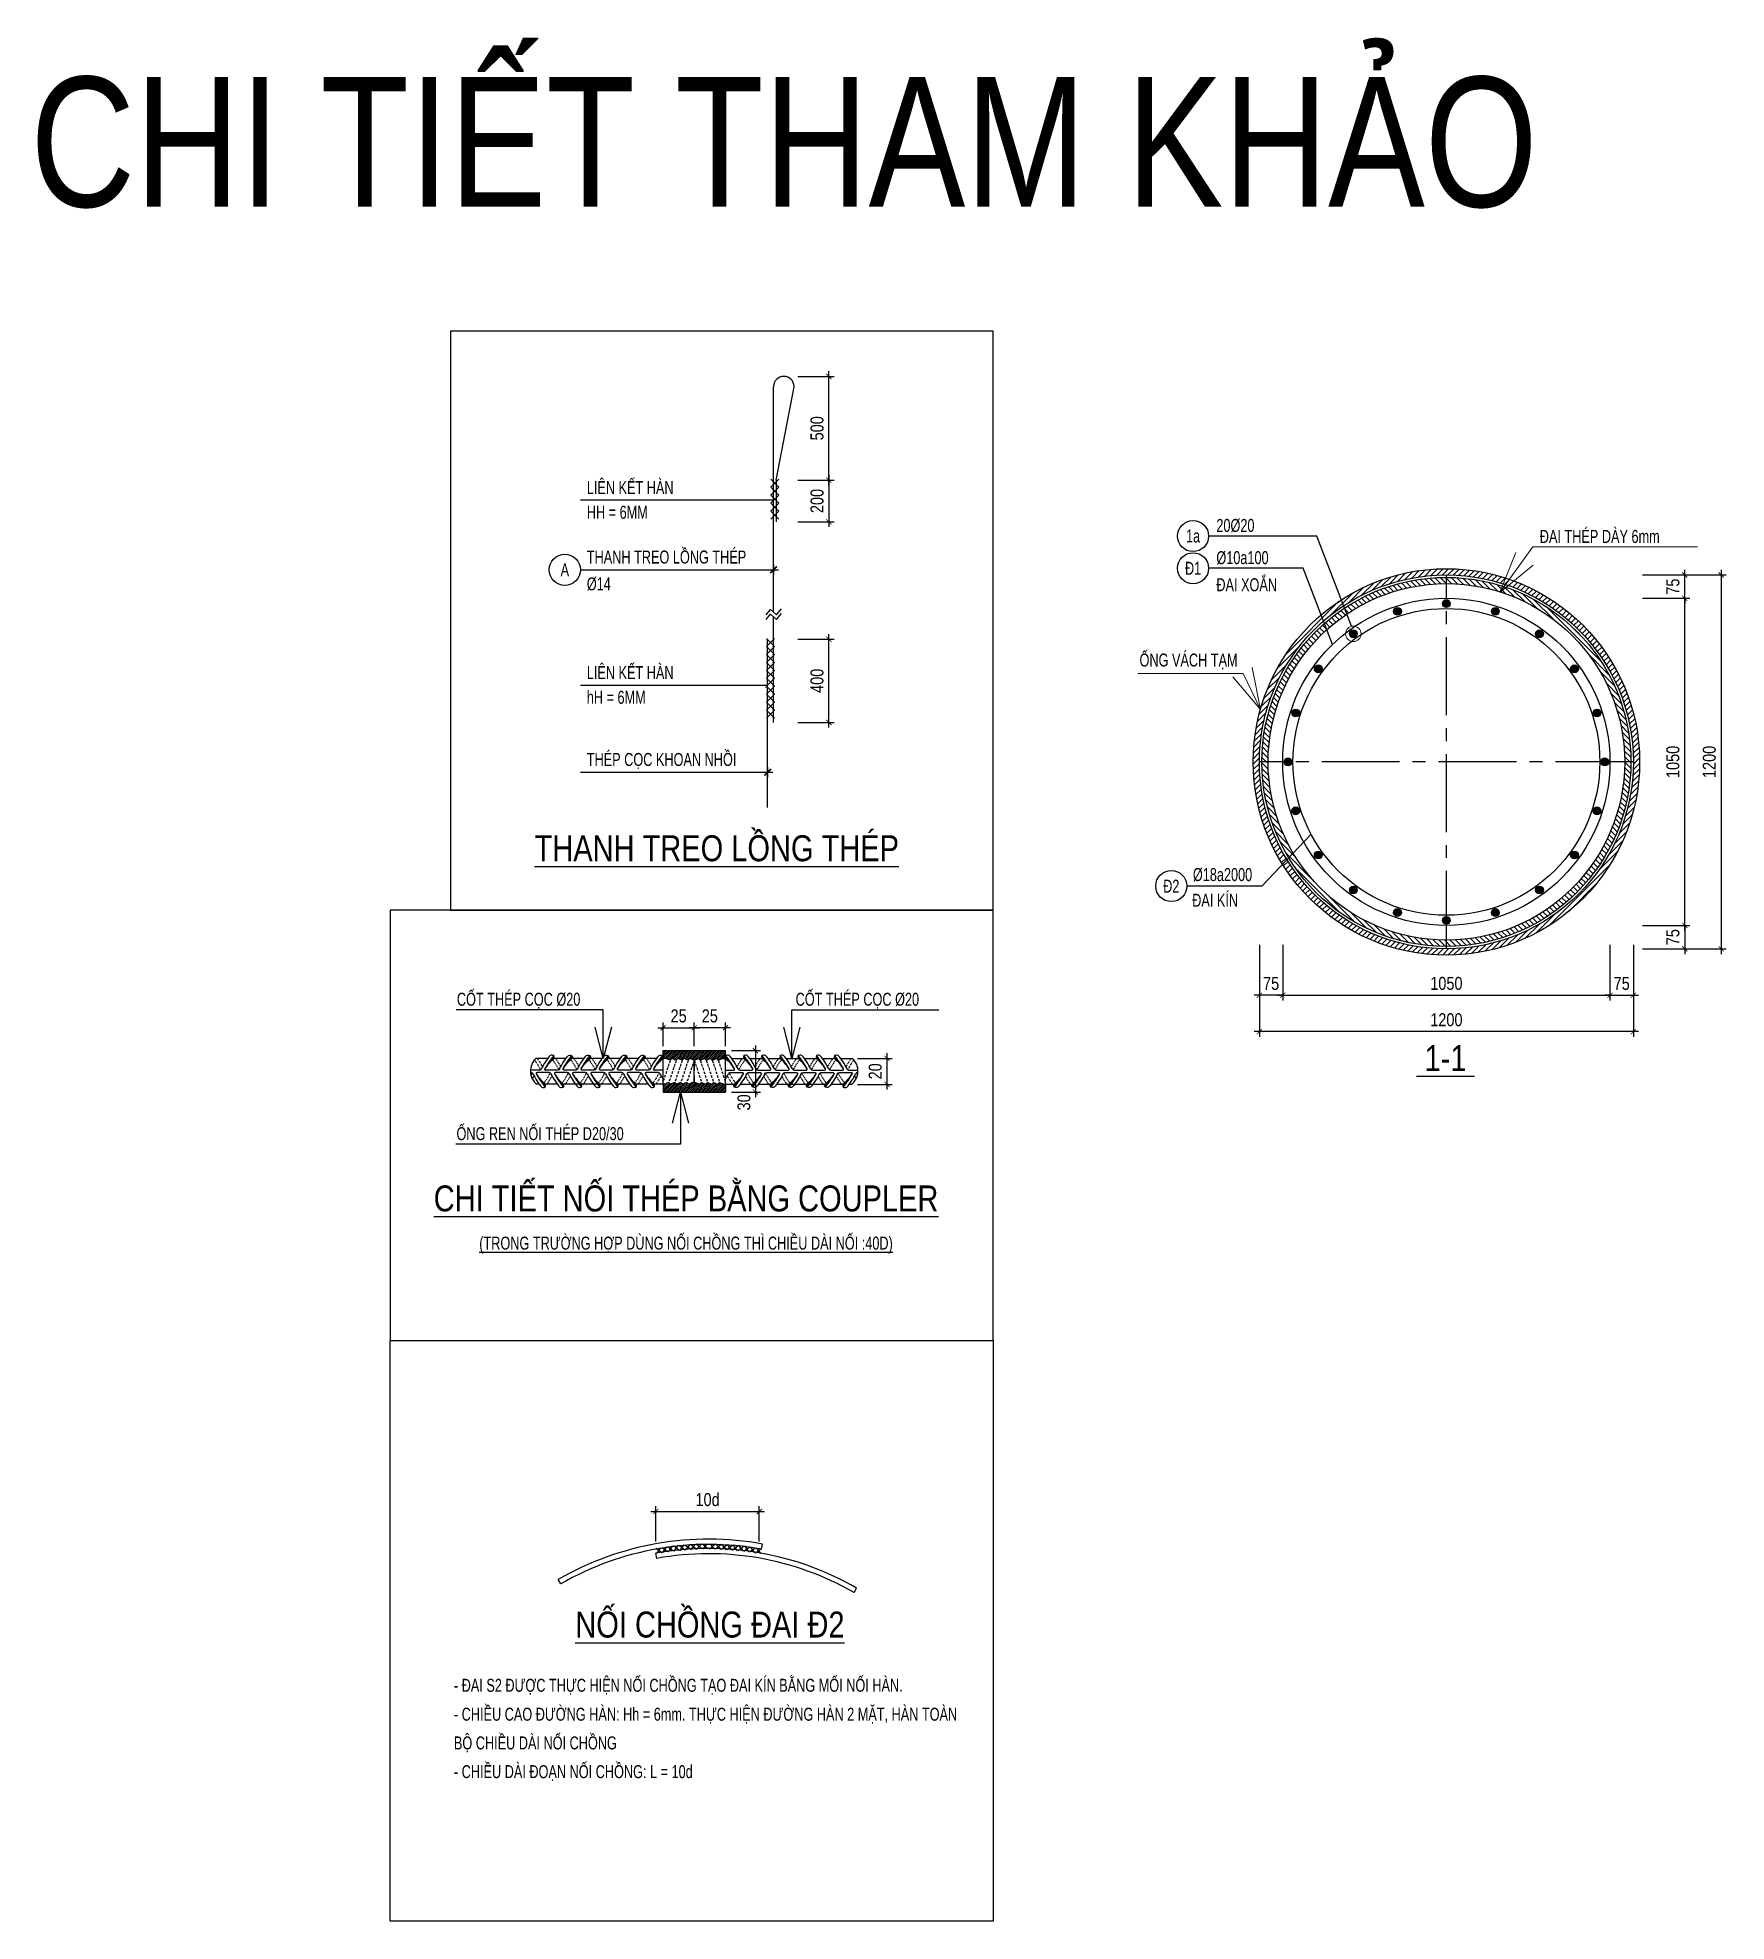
# Model space of a CAD drawing. Extents: x 171424 to 249266, y 74893 to 149166.
# Drawn here: x 241138 to 249266, y 139025 to 148093 of the extents above; entities that cross this region are included whole.
import ezdxf
from ezdxf.enums import TextEntityAlignment as Align

# ---------------------------------------------------------------- set-up
doc = ezdxf.new("R2010")
doc.units = 0
doc.header["$LTSCALE"] = 500
doc.header["$MEASUREMENT"] = 0
doc.header["$PDMODE"] = 3
doc.linetypes.add('CENTER2', pattern=[1.125, 0.75, -0.125, 0.125, -0.125])
doc.linetypes.add('HIDDEN', pattern=[0.375, 0.25, -0.125])
doc.layers.get('0').update_dxf_attribs({"linetype": 'CONTINUOUS'})
doc.layers.get('DEFPOINTS').update_dxf_attribs({"linetype": 'CONTINUOUS'})
doc.layers.add('01-DIM(0.18)', color=1, linetype='CONTINUOUS', lineweight=20)
doc.layers.add('08-HIDDEN(0.18)', color=8, linetype='CONTINUOUS', lineweight=15)
for name, color, linetype in [('01.CDC.AXIS', 160, 'CENTER2'), ('02.CDC.DIM', 1, 'CONTINUOUS'), ('03.CDC.BORDER', 3, 'CONTINUOUS'), ('04.CDC.HIDDEN', 8, 'HIDDEN'), ('05.CDC.STEEL', 4, 'CONTINUOUS'), ('06.CDC.TEXT', 2, 'CONTINUOUS'), ('10.CDC.HATCH', 9, 'CONTINUOUS'), ('11.CDC.NOTE', 8, 'CONTINUOUS')]:
    doc.layers.add(name, color=color, linetype=linetype)
doc.styles.add('ARIAL', font='arial.ttf', dxfattribs={"width": 0.8})
doc.dimstyles.new('DIM 1-100', dxfattribs={"dimscale": 100, "dimtxt": 4, "dimasz": 1.5, "dimexe": 1, "dimexo": 0, "dimgap": 1, "dimtad": 1, "dimdec": 0, "dimdsep": 46, "dimtxsty": 'Standard', "dimblk": 'ARCHTICK', "dimcen": 0, "dimdle": 1, "dimclrd": 256, "dimclre": 256, "dimclrt": 7, "dimazin": 2, "dimtp": 0.1, "dimtm": 0.1, "dimtfac": 0.71, "dimtdec": 0, "dimtofl": 0, "dimtmove": 2, "dimatfit": 3, "dimfxl": 1, "dimtolj": 1, "dimlwd": -1, "dimlwe": -1, "dimarcsym": 0})
doc.dimstyles.new('DIM25', dxfattribs={"dimscale": 25, "dimtxt": 2.5, "dimasz": 1, "dimexe": 1, "dimexo": 0, "dimgap": 1, "dimtad": 1, "dimdec": 0, "dimdsep": 46, "dimtxsty": 'ARIAL', "dimblk": 'ARCHTICK', "dimcen": 1, "dimdle": 1, "dimclrd": 1, "dimclre": 1, "dimclrt": 2, "dimadec": 0, "dimazin": 0, "dimtfac": 1, "dimtdec": 0, "dimtix": 1, "dimtmove": 2, "dimatfit": 3, "dimldrblk": 'ARCHTICK', "dimfxl": 1, "dimtolj": 1, "dimtzin": 0, "dimarcsym": 0})

msp = doc.modelspace()

# ---------------------------------------------------------------- texts
at = {"layer": '06.CDC.TEXT', "style": 'ARIAL', "width": 0.8}
msp.add_text('CHI TIẾT THAM KHẢO', height=625, dxfattribs=at).set_placement((244730, 147278.84), align=Align.CENTER)
at = {"layer": '06.CDC.TEXT', "style": 'ARIAL', "width": 0.7}
for s, p in [('LIÊN KẾT HÀN', (243780.72, 145895.74)), ('HH = 6MM', (243780.72, 145777.08)), ('20%%C20', (246811.03, 145713.53)), ('ĐAI THÉP DÀY 6mm', (248367.83, 145660.56)), ('THANH TREO LỒNG THÉP', (243780.72, 145561.42)), ('%%C10a100', (246811.03, 145558.44)), ('%%C14', (243780.72, 145432.39)), ('ĐAI XOẮN', (246811.03, 145428.09)), ('LIÊN KẾT HÀN', (243780.72, 145004.83)), ('ỐNG VÁCH TẠM', (246441.24, 145065.63)), ('hH = 6MM', (243780.72, 144886.16)), ('THÉP CỌC KHOAN NHỒI', (243780.72, 144586.9)), ('CỐT THÉP CỌC %%C20', (243155.48, 143432.73, 89739.97)), ('CỐT THÉP CỌC %%C20', (244785.87, 143432.73, 89739.97)), ('ỐNG REN NỐI THÉP D20/30', (243153.49, 142785.64, 89739.97)), ('- ĐAI S2 ĐƯỢC THỰC HIỆN NỐI CHỒNG TẠO ĐAI KÍN BẰNG MỐI NỐI HÀN.', (243141.05, 140130.16)), ('- CHIỀU CAO ĐƯỜNG HÀN: Hh = 6mm. THỰC HIỆN ĐƯỜNG HÀN 2 MẶT, HÀN TOÀN ', (243141.05, 139990.94)), ('BỘ CHIỀU DÀI NỐI CHỒNG', (243141.05, 139852.68)), ('- CHIỀU DÀI ĐOẠN NỐI CHỒNG: L = 10d', (243141.05, 139714.41))]:
    msp.add_text(s, height=62.5, dxfattribs=at).set_placement(p)
for s, p in [('1a', (246698.89, 145693.67)), ('A', (243674.95, 145531.37)), ('Đ1', (246698.89, 145538.58)), ('%%C18a2000', (246840.8, 144064.17)), ('Đ2', (246594.12, 144008.9)), ('ĐAI KÍN', (246805.03, 143948.49))]:
    msp.add_text(s, height=62.5, dxfattribs=at).set_placement(p, align=Align.MIDDLE)
at = {"layer": '06.CDC.TEXT', "style": 'ARIAL'}
for s, height, width, p in [('%%UTHANH TREO LỒNG THÉP', 125, 0.8, (244406.36, 144190.73)), ('%%U 1-1 ', 125, 0.8, (247914.41, 143180.56)), ('%%UCHI TIẾT NỐI THÉP BẰNG COUPLER', 125, 0.8, (244258.34, 142504.98)), ('%%U(TRONG TRƯỜNG HỢP DÙNG NỐI CHỒNG THÌ CHIỀU DÀI NỐI :40D)', 62.5, 0.7, (244258.34, 142289.94)), ('%%UNỐI CHỒNG ĐAI Đ2', 125, 0.8, (244373.39, 140453.8))]:
    msp.add_text(s, height=height, dxfattribs=dict(at, width=width)).set_placement(p, align=Align.MIDDLE_CENTER)

# ---------------------------------------------------------------- blocks, each defined once
blk = doc.blocks.new('Gan thep')
at = {"layer": '10.CDC.HATCH', "ltscale": 0.4}
blk.add_hatch(color=256, dxfattribs=at).paths.add_polyline_path([(102, 88, 0.054226), (-27, 2, 0.183671), (0, 0, -0.073609)])
at = {"layer": '03.CDC.BORDER', "ltscale": 0.4}
blk.add_line((113, 140), (113, 256), dxfattribs=at)
blk.add_lwpolyline([(0, 59), (0, 175)], dxfattribs=at)
for centre, radius, start, end in [((105, 256), 8, 0, 117.6763), ((25, 22), 55, 164.9118, 201.1719), ((395, -467), 658, 116.4503, 130.1021), ((433, -543), 713, 117.6763, 130.0918), ((-10, 36), 37.5, 244.1501, 285.7804), ((349, -299), 460, 122.6163, 139.4559), ((93, 140), 20, 296.4503, 0), ((105, 81), 8, 0, 117.6763)]:
    blk.add_arc(centre, radius, start, end, dxfattribs=at)
at = {"layer": '10.CDC.HATCH', "linetype": 'HIDDEN', "ltscale": 0.1}
for centre, radius, start, end in [((433, 765), 713, 233.8657, 243.0652), ((395, 688), 658, 233.0772, 241.3856)]:
    blk.add_arc(centre, radius, start, end, dxfattribs=at)
blk = doc.blocks.new('_ArchTick')
at = {"color": 0, "linetype": 'ByBlock', "const_width": 0.15}
blk.add_lwpolyline([(-0.5, -0.5), (0.5, 0.5)], dxfattribs=at)
blk = doc.blocks.new('*D947')
at = {"layer": '02.CDC.DIM', "color": 1, "lineweight": -2, "transparency": 16777216}
for p, q in [((244122.7, 143326.5), (244322.7, 143326.5)), ((244147.7, 143238.4), (244147.7, 143351.5)), ((244297.7, 143238.4), (244297.7, 143351.5))]:
    blk.add_line(p, q, dxfattribs=at)
at = {"layer": 'DEFPOINTS', "color": 0, "transparency": 16777216}
for p in [(244297.7, 143326.5), (244147.7, 143238.4), (244297.7, 143238.4)]:
    blk.add_point(p, dxfattribs=at)
at = {"layer": '02.CDC.DIM', "color": 1, "lineweight": -2, "transparency": 16777216, "xscale": 25, "yscale": 25, "zscale": 25, "rotation": 180}
blk.add_blockref('_ArchTick', (244147.7, 143326.5), dxfattribs=at)
at = {"layer": '02.CDC.DIM', "color": 1, "lineweight": -2, "transparency": 16777216, "xscale": 25, "yscale": 25, "zscale": 25}
blk.add_blockref('_ArchTick', (244297.7, 143326.5), dxfattribs=at)
at = {"layer": '02.CDC.DIM', "color": 2, "transparency": 16777216, "insert": (244222.7, 143383.4), "char_height": 62.5, "attachment_point": 5, "style": 'ARIAL'}
blk.add_mtext('\\A1;25', dxfattribs=at)
blk = doc.blocks.new('*D948')
at = {"layer": '02.CDC.DIM', "color": 1, "lineweight": -2, "transparency": 16777216}
for p, q in [((244472.7, 143326.5), (244272.7, 143326.5)), ((244297.7, 143238.4), (244297.7, 143351.5)), ((244447.7, 143238.4), (244447.7, 143351.5))]:
    blk.add_line(p, q, dxfattribs=at)
at = {"layer": 'DEFPOINTS', "color": 0, "transparency": 16777216}
for p in [(244297.7, 143326.5), (244297.7, 143238.4), (244447.7, 143238.4)]:
    blk.add_point(p, dxfattribs=at)
at = {"layer": '02.CDC.DIM', "color": 1, "lineweight": -2, "transparency": 16777216, "xscale": 25, "yscale": 25, "zscale": 25, "rotation": 180}
blk.add_blockref('_ArchTick', (244297.7, 143326.5), dxfattribs=at)
at = {"layer": '02.CDC.DIM', "color": 1, "lineweight": -2, "transparency": 16777216, "xscale": 25, "yscale": 25, "zscale": 25}
blk.add_blockref('_ArchTick', (244447.7, 143326.5), dxfattribs=at)
at = {"layer": '02.CDC.DIM', "color": 2, "transparency": 16777216, "insert": (244372.7, 143383.4), "char_height": 62.5, "attachment_point": 5, "style": 'ARIAL'}
blk.add_mtext('\\A1;25', dxfattribs=at)
blk = doc.blocks.new('*D949')
at = {"layer": '02.CDC.DIM', "color": 1, "lineweight": -2, "transparency": 16777216}
for p, q in [((244476.6, 143216.8), (244617.1, 143216.8)), ((244592.1, 143241.8), (244592.1, 142991.8)), ((244476.6, 143016.8), (244617.1, 143016.8))]:
    blk.add_line(p, q, dxfattribs=at)
at = {"layer": 'DEFPOINTS', "color": 0, "transparency": 16777216}
for p in [(244476.6, 143216.8), (244476.6, 143016.8), (244592.1, 143016.8)]:
    blk.add_point(p, dxfattribs=at)
at = {"layer": '02.CDC.DIM', "color": 1, "lineweight": -2, "transparency": 16777216, "xscale": 25, "yscale": 25, "zscale": 25}
for p, rotation in [((244592.1, 143216.8), 90), ((244592.1, 143016.8), 270)]:
    blk.add_blockref('_ArchTick', p, dxfattribs=dict(at, rotation=rotation))
at = {"layer": '02.CDC.DIM', "color": 2, "transparency": 16777216, "insert": (244537.1, 142967.5), "char_height": 62.5, "attachment_point": 5, "rotation": 90, "style": 'ARIAL'}
blk.add_mtext('\\A1;30', dxfattribs=at)
blk = doc.blocks.new('*D950')
at = {"layer": '02.CDC.DIM', "color": 1, "lineweight": -2, "transparency": 16777216}
for p, q in [((245084.4, 143179.3), (245251.1, 143179.3)), ((245226.1, 143029.3), (245226.1, 143204.3)), ((245084.4, 143054.3), (245251.1, 143054.3))]:
    blk.add_line(p, q, dxfattribs=at)
at = {"layer": 'DEFPOINTS', "color": 0, "transparency": 16777216}
for p in [(245084.4, 143179.3), (245226.1, 143179.3), (245084.4, 143054.3)]:
    blk.add_point(p, dxfattribs=at)
at = {"layer": '02.CDC.DIM', "color": 1, "lineweight": -2, "transparency": 16777216, "xscale": 25, "yscale": 25, "zscale": 25}
for p, rotation in [((245226.1, 143179.3), 90), ((245226.1, 143054.3), 270)]:
    blk.add_blockref('_ArchTick', p, dxfattribs=dict(at, rotation=rotation))
at = {"layer": '02.CDC.DIM', "color": 2, "transparency": 16777216, "insert": (245169.2, 143116.8), "char_height": 62.5, "attachment_point": 5, "rotation": 90, "style": 'ARIAL'}
blk.add_mtext('\\A1;20', dxfattribs=at)
blk = doc.blocks.new('*D951')
at = {"layer": '02.CDC.DIM', "color": 1, "lineweight": -2, "transparency": 16777216}
for p, q in [((244796.8, 145196.8), (244970.9, 145196.8)), ((244945.9, 144771.8), (244945.9, 145221.8)), ((244796.8, 144796.8), (244970.9, 144796.8))]:
    blk.add_line(p, q, dxfattribs=at)
at = {"layer": 'DEFPOINTS', "color": 0, "transparency": 16777216}
for p in [(244796.8, 145196.8), (244945.9, 145196.8), (244796.8, 144796.8)]:
    blk.add_point(p, dxfattribs=at)
at = {"layer": '02.CDC.DIM', "color": 1, "lineweight": -2, "transparency": 16777216, "xscale": 25, "yscale": 25, "zscale": 25}
for p, rotation in [((244945.9, 145196.8), 90), ((244945.9, 144796.8), 270)]:
    blk.add_blockref('_ArchTick', p, dxfattribs=dict(at, rotation=rotation))
at = {"layer": '02.CDC.DIM', "color": 2, "transparency": 16777216, "insert": (244889, 144996.8), "char_height": 62.5, "attachment_point": 5, "rotation": 90, "style": 'ARIAL'}
blk.add_mtext('\\A1;400', dxfattribs=at)
blk = doc.blocks.new('*D952')
at = {"layer": '02.CDC.DIM', "color": 1, "lineweight": -2, "transparency": 16777216}
for p, q in [((244796.8, 146462.3), (244970.9, 146462.3)), ((244945.9, 145937.3), (244945.9, 146487.3)), ((244796.8, 145962.3), (244970.9, 145962.3))]:
    blk.add_line(p, q, dxfattribs=at)
at = {"layer": 'DEFPOINTS', "color": 0, "transparency": 16777216}
for p in [(244796.8, 146462.3), (244945.9, 146462.3), (244796.8, 145962.3)]:
    blk.add_point(p, dxfattribs=at)
at = {"layer": '02.CDC.DIM', "color": 1, "lineweight": -2, "transparency": 16777216, "xscale": 25, "yscale": 25, "zscale": 25}
for p, rotation in [((244945.9, 146462.3), 90), ((244945.9, 145962.3), 270)]:
    blk.add_blockref('_ArchTick', p, dxfattribs=dict(at, rotation=rotation))
at = {"layer": '02.CDC.DIM', "color": 2, "transparency": 16777216, "insert": (244889, 146212.3), "char_height": 62.5, "attachment_point": 5, "rotation": 90, "style": 'ARIAL'}
blk.add_mtext('\\A1;500', dxfattribs=at)
blk = doc.blocks.new('*D953')
at = {"layer": '02.CDC.DIM', "color": 1, "lineweight": -2, "transparency": 16777216}
for p, q in [((244796.8, 145962.3), (244970.9, 145962.3)), ((244945.9, 145987.3), (244945.9, 145737.3)), ((244796.8, 145762.3), (244970.9, 145762.3))]:
    blk.add_line(p, q, dxfattribs=at)
at = {"layer": 'DEFPOINTS', "color": 0, "transparency": 16777216}
for p in [(244796.8, 145962.3), (244796.8, 145762.3), (244945.9, 145762.3)]:
    blk.add_point(p, dxfattribs=at)
at = {"layer": '02.CDC.DIM', "color": 1, "lineweight": -2, "transparency": 16777216, "xscale": 25, "yscale": 25, "zscale": 25}
for p, rotation in [((244945.9, 145962.3), 90), ((244945.9, 145762.3), 270)]:
    blk.add_blockref('_ArchTick', p, dxfattribs=dict(at, rotation=rotation))
at = {"layer": '02.CDC.DIM', "color": 2, "transparency": 16777216, "insert": (244889, 145862.3), "char_height": 62.5, "attachment_point": 5, "rotation": 90, "style": 'ARIAL'}
blk.add_mtext('\\A1;200', dxfattribs=at)
blk = doc.blocks.new('CHEO')
at = {"layer": '02.CDC.DIM'}
for points in [[(-121, 0), (121, 0)], [(0, 121), (0, -121)]]:
    blk.add_lwpolyline(points, dxfattribs=at)
at = {"layer": '06.CDC.TEXT', "color": 2, "const_width": 40}
blk.add_lwpolyline([(80, 80), (-80, -81)], dxfattribs=at)
blk = doc.blocks.new('*D954')
at = {"layer": '02.CDC.DIM', "color": 1, "lineweight": -2, "transparency": 16777216}
for p, q in [((244113.1, 140853.9), (244113.1, 141023.1)), ((244611.1, 140853.9), (244611.1, 141023.1)), ((244088.1, 140998.1), (244636.1, 140998.1))]:
    blk.add_line(p, q, dxfattribs=at)
at = {"layer": 'DEFPOINTS', "color": 0, "transparency": 16777216}
for p in [(244611.1, 140998.1), (244113.1, 140853.9), (244611.1, 140853.9)]:
    blk.add_point(p, dxfattribs=at)
at = {"layer": '02.CDC.DIM', "color": 1, "lineweight": -2, "transparency": 16777216, "xscale": 25, "yscale": 25, "zscale": 25, "rotation": 180}
blk.add_blockref('_ArchTick', (244113.1, 140998.1), dxfattribs=at)
at = {"layer": '02.CDC.DIM', "color": 1, "lineweight": -2, "transparency": 16777216, "xscale": 25, "yscale": 25, "zscale": 25}
blk.add_blockref('_ArchTick', (244611.1, 140998.1), dxfattribs=at)
at = {"layer": '02.CDC.DIM', "color": 2, "transparency": 16777216, "insert": (244362.1, 141055), "char_height": 62.5, "attachment_point": 5, "style": 'ARIAL'}
blk.add_mtext('\\A1;10d', dxfattribs=at)
blk = doc.blocks.new('*D955')
at = {"layer": '02.CDC.DIM', "color": 1, "lineweight": -2, "transparency": 16777216}
for p, q in [((247018.2, 143725.7), (247018.2, 143458.1)), ((247130.7, 143725.7), (247130.7, 143458.1)), ((247018.2, 143483.1), (246993.2, 143483.1)), ((247130.7, 143483.1), (247018.2, 143483.1)), ((247130.7, 143483.1), (247155.7, 143483.1))]:
    blk.add_line(p, q, dxfattribs=at)
at = {"layer": 'DEFPOINTS', "color": 0, "transparency": 16777216}
for p in [(247018.2, 143725.7), (247130.7, 143725.7), (247018.2, 143483.1)]:
    blk.add_point(p, dxfattribs=at)
at = {"layer": '02.CDC.DIM', "color": 1, "lineweight": -2, "transparency": 16777216, "xscale": 25, "yscale": 25, "zscale": 25}
blk.add_blockref('_ArchTick', (247018.2, 143483.1), dxfattribs=at)
at = {"layer": '02.CDC.DIM', "color": 1, "lineweight": -2, "transparency": 16777216, "xscale": 25, "yscale": 25, "zscale": 25, "rotation": 180}
blk.add_blockref('_ArchTick', (247130.7, 143483.1), dxfattribs=at)
at = {"layer": '02.CDC.DIM', "color": 2, "transparency": 16777216, "insert": (247074.5, 143539.8), "char_height": 62.5, "attachment_point": 5, "style": 'ARIAL'}
blk.add_mtext('\\A1;75', dxfattribs=at)
blk = doc.blocks.new('*D956')
at = {"layer": '02.CDC.DIM', "color": 1, "lineweight": -2, "transparency": 16777216}
for p, q in [((247130.7, 143725.7), (247130.7, 143458.1)), ((248705.7, 143725.7), (248705.7, 143458.1)), ((247105.7, 143483.1), (248730.7, 143483.1))]:
    blk.add_line(p, q, dxfattribs=at)
at = {"layer": 'DEFPOINTS', "color": 0, "transparency": 16777216}
for p in [(247130.7, 143725.7), (248705.7, 143725.7), (248705.7, 143483.1)]:
    blk.add_point(p, dxfattribs=at)
at = {"layer": '02.CDC.DIM', "color": 1, "lineweight": -2, "transparency": 16777216, "xscale": 25, "yscale": 25, "zscale": 25, "rotation": 180}
blk.add_blockref('_ArchTick', (247130.7, 143483.1), dxfattribs=at)
at = {"layer": '02.CDC.DIM', "color": 1, "lineweight": -2, "transparency": 16777216, "xscale": 25, "yscale": 25, "zscale": 25}
blk.add_blockref('_ArchTick', (248705.7, 143483.1), dxfattribs=at)
at = {"layer": '02.CDC.DIM', "color": 2, "transparency": 16777216, "insert": (247918.2, 143540), "char_height": 62.5, "attachment_point": 5, "style": 'ARIAL'}
blk.add_mtext('\\A1;1050', dxfattribs=at)
blk = doc.blocks.new('*D957')
at = {"layer": '02.CDC.DIM', "color": 1, "lineweight": -2, "transparency": 16777216}
for p, q in [((248705.7, 143725.7), (248705.7, 143458.1)), ((248818.2, 143725.7), (248818.2, 143458.1)), ((248705.7, 143483.1), (248680.7, 143483.1)), ((248705.7, 143483.1), (248818.2, 143483.1)), ((248818.2, 143483.1), (248843.2, 143483.1))]:
    blk.add_line(p, q, dxfattribs=at)
at = {"layer": 'DEFPOINTS', "color": 0, "transparency": 16777216}
for p in [(248705.7, 143725.7), (248818.2, 143725.7), (248818.2, 143483.1)]:
    blk.add_point(p, dxfattribs=at)
at = {"layer": '02.CDC.DIM', "color": 1, "lineweight": -2, "transparency": 16777216, "xscale": 25, "yscale": 25, "zscale": 25}
blk.add_blockref('_ArchTick', (248705.7, 143483.1), dxfattribs=at)
at = {"layer": '02.CDC.DIM', "color": 1, "lineweight": -2, "transparency": 16777216, "xscale": 25, "yscale": 25, "zscale": 25, "rotation": 180}
blk.add_blockref('_ArchTick', (248818.2, 143483.1), dxfattribs=at)
at = {"layer": '02.CDC.DIM', "color": 2, "transparency": 16777216, "insert": (248762, 143539.8), "char_height": 62.5, "attachment_point": 5, "style": 'ARIAL'}
blk.add_mtext('\\A1;75', dxfattribs=at)
blk = doc.blocks.new('*D958')
at = {"layer": '02.CDC.DIM', "color": 1, "lineweight": -2, "transparency": 16777216}
for p, q in [((247018.2, 143725.7), (247018.2, 143283)), ((248818.2, 143725.7), (248818.2, 143283)), ((248843.2, 143308), (246993.2, 143308))]:
    blk.add_line(p, q, dxfattribs=at)
at = {"layer": 'DEFPOINTS', "color": 0, "transparency": 16777216}
for p in [(247018.2, 143725.7), (248818.2, 143725.7), (247018.2, 143308)]:
    blk.add_point(p, dxfattribs=at)
at = {"layer": '02.CDC.DIM', "color": 1, "lineweight": -2, "transparency": 16777216, "xscale": 25, "yscale": 25, "zscale": 25, "rotation": 180}
blk.add_blockref('_ArchTick', (247018.2, 143308), dxfattribs=at)
at = {"layer": '02.CDC.DIM', "color": 1, "lineweight": -2, "transparency": 16777216, "xscale": 25, "yscale": 25, "zscale": 25}
blk.add_blockref('_ArchTick', (248818.2, 143308), dxfattribs=at)
at = {"layer": '02.CDC.DIM', "color": 2, "transparency": 16777216, "insert": (247918.2, 143364.9), "char_height": 62.5, "attachment_point": 5, "style": 'ARIAL'}
blk.add_mtext('\\A1;1200', dxfattribs=at)
blk = doc.blocks.new('*D959')
at = {"layer": '02.CDC.DIM', "color": 1, "lineweight": -2, "transparency": 16777216}
for p, q in [((248862.6, 143818.9), (249090.6, 143818.9)), ((249065.6, 143818.9), (249065.6, 143843.9)), ((249065.6, 143818.9), (249065.6, 143706.4)), ((248862.6, 143706.4), (249090.6, 143706.4)), ((249065.6, 143706.4), (249065.6, 143681.4))]:
    blk.add_line(p, q, dxfattribs=at)
at = {"layer": 'DEFPOINTS', "color": 0, "transparency": 16777216}
for p in [(248862.6, 143818.9), (248862.6, 143706.4), (249065.6, 143706.4)]:
    blk.add_point(p, dxfattribs=at)
at = {"layer": '02.CDC.DIM', "color": 1, "lineweight": -2, "transparency": 16777216, "xscale": 25, "yscale": 25, "zscale": 25}
for p, rotation in [((249065.6, 143818.9), 270), ((249065.6, 143706.4), 90)]:
    blk.add_blockref('_ArchTick', p, dxfattribs=dict(at, rotation=rotation))
at = {"layer": '02.CDC.DIM', "color": 2, "transparency": 16777216, "insert": (249008.9, 143762.7), "char_height": 62.5, "attachment_point": 5, "rotation": 90, "style": 'ARIAL'}
blk.add_mtext('\\A1;75', dxfattribs=at)
blk = doc.blocks.new('*D960')
at = {"layer": '02.CDC.DIM', "color": 1, "lineweight": -2, "transparency": 16777216}
for p, q in [((248862.6, 145393.9), (249090.6, 145393.9)), ((249065.6, 143793.9), (249065.6, 145418.9)), ((248862.6, 143818.9), (249090.6, 143818.9))]:
    blk.add_line(p, q, dxfattribs=at)
at = {"layer": 'DEFPOINTS', "color": 0, "transparency": 16777216}
for p in [(248862.6, 145393.9), (249065.6, 145393.9), (248862.6, 143818.9)]:
    blk.add_point(p, dxfattribs=at)
at = {"layer": '02.CDC.DIM', "color": 1, "lineweight": -2, "transparency": 16777216, "xscale": 25, "yscale": 25, "zscale": 25}
for p, rotation in [((249065.6, 145393.9), 90), ((249065.6, 143818.9), 270)]:
    blk.add_blockref('_ArchTick', p, dxfattribs=dict(at, rotation=rotation))
at = {"layer": '02.CDC.DIM', "color": 2, "transparency": 16777216, "insert": (249008.7, 144606.4), "char_height": 62.5, "attachment_point": 5, "rotation": 90, "style": 'ARIAL'}
blk.add_mtext('\\A1;1050', dxfattribs=at)
blk = doc.blocks.new('*D961')
at = {"layer": '02.CDC.DIM', "color": 1, "lineweight": -2, "transparency": 16777216}
for p, q in [((248862.6, 145506.4), (249090.6, 145506.4)), ((249065.6, 145506.4), (249065.6, 145531.4)), ((249065.6, 145393.9), (249065.6, 145506.4)), ((248862.6, 145393.9), (249090.6, 145393.9)), ((249065.6, 145393.9), (249065.6, 145368.9))]:
    blk.add_line(p, q, dxfattribs=at)
at = {"layer": 'DEFPOINTS', "color": 0, "transparency": 16777216}
for p in [(248862.6, 145506.4), (249065.6, 145506.4), (248862.6, 145393.9)]:
    blk.add_point(p, dxfattribs=at)
at = {"layer": '02.CDC.DIM', "color": 1, "lineweight": -2, "transparency": 16777216, "xscale": 25, "yscale": 25, "zscale": 25}
for p, rotation in [((249065.6, 145506.4), 270), ((249065.6, 145393.9), 90)]:
    blk.add_blockref('_ArchTick', p, dxfattribs=dict(at, rotation=rotation))
at = {"layer": '02.CDC.DIM', "color": 2, "transparency": 16777216, "insert": (249008.9, 145450.2), "char_height": 62.5, "attachment_point": 5, "rotation": 90, "style": 'ARIAL'}
blk.add_mtext('\\A1;75', dxfattribs=at)
blk = doc.blocks.new('*D962')
at = {"layer": '02.CDC.DIM', "color": 1, "lineweight": -2, "transparency": 16777216}
for p, q in [((248862.6, 145506.4), (249265.7, 145506.4)), ((249240.7, 145531.4), (249240.7, 143681.4)), ((248862.6, 143706.4), (249265.7, 143706.4))]:
    blk.add_line(p, q, dxfattribs=at)
at = {"layer": 'DEFPOINTS', "color": 0, "transparency": 16777216}
for p in [(248862.6, 145506.4), (248862.6, 143706.4), (249240.7, 143706.4)]:
    blk.add_point(p, dxfattribs=at)
at = {"layer": '02.CDC.DIM', "color": 1, "lineweight": -2, "transparency": 16777216, "xscale": 25, "yscale": 25, "zscale": 25}
for p, rotation in [((249240.7, 145506.4), 90), ((249240.7, 143706.4), 270)]:
    blk.add_blockref('_ArchTick', p, dxfattribs=dict(at, rotation=rotation))
at = {"layer": '02.CDC.DIM', "color": 2, "transparency": 16777216, "insert": (249183.8, 144606.4), "char_height": 62.5, "attachment_point": 5, "rotation": 90, "style": 'ARIAL'}
blk.add_mtext('\\A1;1200', dxfattribs=at)

# ---------------------------------------------------------------- dimensions: what is measured, and where the dimension line sits
at = {"layer": '02.CDC.DIM'}
for base, p1, p2, picture, middle in [((244945.94, 146462.28), (244796.75, 145962.28), (244796.75, 146462.28), '*D952', (244889.03, 146212.28)), ((244945.94, 145762.28), (244796.75, 145962.28), (244796.75, 145762.28), '*D953', (244889.03, 145862.28)), ((244945.94, 145196.75), (244796.75, 144796.75), (244796.75, 145196.75), '*D951', (244889.03, 144996.75))]:
    dim = msp.add_linear_dim(base=base, p1=p1, p2=p2, angle=90, dimstyle='DIM25', dxfattribs=at)
    dim.commit()
    dim.dimension.update_dxf_attribs({"geometry": picture, "text_midpoint": middle})
for base, p1, p2, picture, middle in [((249065.65, 145506.41), (248862.6, 145393.91), (248862.6, 145506.41), '*D961', (249008.86, 145450.16)), ((249240.7, 143706.41), (248862.6, 145506.41), (248862.6, 143706.41), '*D962', (249183.79, 144606.41)), ((249065.65, 145393.91), (248862.6, 143818.91), (248862.6, 145393.91), '*D960', (249008.73, 144606.41)), ((249065.65, 143706.41), (248862.6, 143818.91), (248862.6, 143706.41), '*D959', (249008.86, 143762.66))]:
    dim = msp.add_linear_dim(base=base, p1=p1, p2=p2, angle=90, dimstyle='DIM25', override={"dimlfac": 0.666667}, dxfattribs=at)
    dim.commit()
    dim.dimension.update_dxf_attribs({"geometry": picture, "text_midpoint": middle})
for base, p1, p2, picture, middle in [((247018.23, 143483.05), (247130.73, 143725.71), (247018.23, 143725.71), '*D955', (247074.48, 143539.84)), ((247018.23, 143308), (248818.23, 143725.71), (247018.23, 143725.71), '*D958', (247918.23, 143364.91)), ((248705.73, 143483.05), (247130.73, 143725.71), (248705.73, 143725.71), '*D956', (247918.23, 143539.96)), ((248818.23, 143483.05), (248705.73, 143725.71), (248818.23, 143725.71), '*D957', (248761.98, 143539.84))]:
    dim = msp.add_linear_dim(base=base, p1=p1, p2=p2, dimstyle='DIM25', override={"dimlfac": 0.666667}, dxfattribs=at)
    dim.commit()
    dim.dimension.update_dxf_attribs({"geometry": picture, "text_midpoint": middle})
for base, p1, p2, text, picture, middle in [((244297.7, 143326.5), (244147.7, 143238.38), (244297.7, 143238.38), '25', '*D947', (244222.7, 143383.41)), ((244611.14, 140998.07), (244113.05, 140853.85), (244611.14, 140853.85), '10d', '*D954', (244362.1, 141054.98))]:
    dim = msp.add_linear_dim(base=base, p1=p1, p2=p2, text=text, dimstyle='DIM25', dxfattribs=at)
    dim.commit()
    dim.dimension.update_dxf_attribs({"geometry": picture, "text_midpoint": middle})
for base, p1, p2, angle, text, picture, middle in [((244297.7, 143326.5), (244447.7, 143238.38), (244297.7, 143238.38), 180, '25', '*D948', (244372.7, 143383.41)), ((245226.07, 143179.34), (245084.39, 143054.34), (245084.39, 143179.34), 90, '20', '*D950', (245169.16, 143116.84))]:
    dim = msp.add_linear_dim(base=base, p1=p1, p2=p2, angle=angle, text=text, dimstyle='DIM25', dxfattribs=at)
    dim.commit()
    dim.dimension.update_dxf_attribs({"geometry": picture, "text_midpoint": middle})
dim = msp.add_linear_dim(base=(244592.09, 143016.84), p1=(244476.56, 143216.84), p2=(244476.56, 143016.84), angle=90, text='30', dimstyle='DIM25', dxfattribs=at)
dim.commit()
dim.dimension.update_dxf_attribs({"geometry": '*D949', "text_midpoint": (244537.06, 142967.48), "dimtype": 160})

# ---------------------------------------------------------------- hatches: boundary and pattern name
at = {"layer": '10.CDC.HATCH'}
h = msp.add_hatch(dxfattribs=at)
h.set_pattern_fill('ANSI31', color=256, scale=150, style=0)
h.set_pattern_definition([(45, (-610412.12, -848808.114), (-13.25825215, 13.25825215), [])])
h.paths.add_polyline_path([(246988.23, 144606.41, 1), (248848.23, 144606.41, 1)])
h.paths.add_polyline_path([(248818.23, 144606.41, -1), (247018.23, 144606.41, -1)], flags=16)
h = msp.add_hatch(dxfattribs=at)
h.set_pattern_fill('ANSI31', color=256, scale=150, angle=90, style=0)
h.set_pattern_definition([(135, (-610412.12, -848808.114), (-13.25825215, -13.25825215), [])])
h.paths.add_polyline_path([(247030.03, 144606.41, 1), (248806.43, 144606.41, 1)])
h.paths.add_polyline_path([(248776.43, 144606.41, -1), (247060.03, 144606.41, -1)], flags=16)
at = {"layer": '10.CDC.HATCH', "ltscale": 0.4}
for points in [[(243578.88, 143128.59, -0.0542256), (243621.89, 143192.63, -0.1836712), (243623.06, 143179.34, 0.073609)], [(245016.53, 143128.59, 0.0542256), (244973.52, 143192.63, 0.1836712), (244972.35, 143179.34, -0.073609)], [(243537.55, 143105.1, 0.0542256), (243580.56, 143041.06, 0.1836712), (243581.73, 143054.34, -0.073609)], [(245057.86, 143105.1, -0.0542256), (245014.85, 143041.06, -0.1836712), (245013.68, 143054.34, 0.073609)]]:
    msp.add_hatch(color=256, dxfattribs=at).paths.add_polyline_path(points)
h = msp.add_hatch(dxfattribs=at)
h.set_pattern_fill('ANSI31', color=256, scale=50, style=0)
h.set_pattern_definition([(45, (21419.637, 94506.6527), (-4.41941738, 4.41941738), [])])
h.paths.add_polyline_path([(244447.7, 143054.34), (244441.07, 143054.34), (244420.06, 143063.51), (244412.17, 143054.34), (244391.16, 143063.51), (244383.27, 143054.34), (244362.25, 143063.51), (244354.37, 143054.34), (244333.35, 143063.51), (244325.46, 143054.34), (244304.45, 143063.51), (244297.7, 143063.51), (244290.96, 143063.51), (244269.95, 143054.34), (244262.06, 143063.51), (244241.04, 143054.34), (244233.16, 143063.51), (244212.14, 143054.34), (244204.25, 143063.51), (244183.24, 143054.34), (244175.35, 143063.51), (244154.34, 143054.34), (244147.7, 143054.34), (244147.7, 143016.84), (244447.7, 143016.84)])
h.paths.add_polyline_path([(244447.7, 143216.84), (244147.7, 143216.84), (244147.7, 143189.55, -0.1385873), (244147.7, 143179.34), (244161.08, 143179.34), (244182.1, 143170.17), (244189.98, 143179.34), (244211, 143170.17), (244218.89, 143179.34), (244239.9, 143170.17), (244247.79, 143179.34), (244268.8, 143170.17), (244276.69, 143179.34), (244297.7, 143170.17), (244318.72, 143179.34), (244326.61, 143170.17), (244347.62, 143179.34), (244355.51, 143170.17), (244376.52, 143179.34), (244384.41, 143170.17), (244405.43, 143179.34), (244413.31, 143170.17), (244434.33, 143179.34), (244447.7, 143179.34, -0.1385873), (244447.7, 143189.55)])

# ---------------------------------------------------------------- linework, layer by layer
at = {"layer": '01.CDC.AXIS'}
for p, q in [((247918.23, 143706.41), (247918.23, 145506.41)), ((248818.23, 144606.41), (247018.23, 144606.41))]:
    msp.add_line(p, q, dxfattribs=at)
at = {"layer": '02.CDC.DIM'}
for p, q in [((247294, 145693.67), (246773.89, 145693.67)), ((247461.28, 145259.26), (247294, 145693.67)), ((247228.29, 145538.58), (246773.89, 145538.58)), ((247369.67, 145171.42), (247228.29, 145538.58)), ((243749.95, 145531.37), (244679.4, 145531.37)), ((247029.53, 144008.9), (247266.86, 144258.64)), ((247029.53, 144008.9), (246668.58, 144008.9))]:
    msp.add_line(p, q, dxfattribs=at)
at = {"layer": '02.CDC.DIM', "ltscale": 0.0333}
msp.add_line((243749.95, 144556.84), (244651.22, 144556.84), dxfattribs=at)
at = {"layer": '02.CDC.DIM'}
for centre in [(246698.89, 145693.67), (246698.89, 145538.58), (246594.12, 144008.9)]:
    msp.add_circle(centre, 75, dxfattribs=at)
at = {"layer": '02.CDC.DIM', "ltscale": 0.0333}
msp.add_circle((243674.95, 145531.37), 75, dxfattribs=at)
at = {"layer": '03.CDC.BORDER', "ltscale": 0.4}
for p, q in [((244147.7, 143054.34), (244147.7, 143178.37)), ((244447.7, 143054.34), (244447.7, 143178.37)), ((243553.03, 143122.73), (243509.42, 143122.73)), ((243511.71, 143110.96), (243509.73, 143110.96)), ((244123.79, 143110.96), (244065.74, 143110.96)), ((244147.7, 143122.73), (244107.07, 143122.73)), ((244447.7, 143122.73), (244488.34, 143122.73)), ((244471.62, 143110.96), (244529.67, 143110.96)), ((245042.37, 143122.73), (245085.99, 143122.73)), ((245083.7, 143110.96), (245085.68, 143110.96))]:
    msp.add_line(p, q, dxfattribs=at)
at = {"layer": '03.CDC.BORDER'}
for points in [[(245736.64, 146679.43), (243124.14, 146679.43), (243124.14, 143893.23), (245736.64, 143893.23)], [(242834, 141821.54), (245736.64, 141821.54), (245736.64, 143893.23), (242834, 143893.23)], [(242834, 141821.55), (245736.64, 141821.55), (245736.64, 139025.17), (242834, 139025.17)]]:
    msp.add_lwpolyline(points, close=True, dxfattribs=at)
for points in [[(243593.51, 143179.34), (243535.62, 143179.34)], [(243593.51, 143179.34), (243535.62, 143179.34)], [(243680.95, 143179.34), (243623.06, 143179.34)], [(244030.72, 143179.34), (243972.82, 143179.34)], [(244118.16, 143179.34), (244060.26, 143179.34)], [(244477.25, 143179.34), (244535.15, 143179.34)], [(244564.69, 143179.34), (244622.59, 143179.34)], [(244914.46, 143179.34), (244972.35, 143179.34)], [(245001.9, 143179.34), (245059.79, 143179.34)], [(245001.9, 143179.34), (245059.79, 143179.34)], [(243552.18, 143054.34), (243540.81, 143054.34)], [(243552.18, 143054.34), (243540.81, 143054.34)], [(243639.63, 143054.34), (243581.73, 143054.34)], [(243901.95, 143054.34), (243669.17, 143054.34)], [(243989.39, 143054.34), (243931.49, 143054.34)], [(244076.83, 143054.34), (244018.94, 143054.34)], [(244147.7, 143054.34), (244106.38, 143054.34)], [(244147.7, 143054.34), (244106.38, 143054.34)], [(244447.7, 143054.34), (244489.03, 143054.34)], [(244447.7, 143054.34), (244489.03, 143054.34)], [(244518.58, 143054.34), (244576.47, 143054.34)], [(244606.02, 143054.34), (244663.92, 143054.34)], [(244693.46, 143054.34), (244926.24, 143054.34)], [(244955.78, 143054.34), (245013.68, 143054.34)], [(245043.23, 143054.34), (245054.6, 143054.34)], [(245043.23, 143054.34), (245054.6, 143054.34)]]:
    msp.add_lwpolyline(points, dxfattribs=at)
for radius in [930, 900, 888.2, 858.2]:
    msp.add_circle((247918.23, 144606.41), radius, dxfattribs=at)
for centre, start, end in [((243591.6, 143119.06), 132.884398, 231.872594), ((245003.8, 143119.06), 308.127406, 47.115602)]:
    msp.add_arc(centre, 82.27, start, end, dxfattribs=at)
at = {"layer": '03.CDC.BORDER', "ltscale": 0.4}
for centre, radius, start, end in [((243856.38, 142981.82), 328.81, 139.897857, 153.549683), ((243894.77, 142962.91), 356.7, 139.908248, 152.323687), ((243772.42, 143004.73), 229.78, 130.544127, 147.383693), ((243611.96, 143166.99), 27.49, 68.828074, 105.088169), ((243605, 143184.45), 18.76, 344.219581, 25.84992), ((244990.41, 143184.45), 18.76, 154.15008, 195.780419), ((244822.99, 143004.73), 229.78, 32.616307, 49.455873), ((244983.45, 143166.99), 27.49, 74.911831, 111.171926), ((244700.64, 142962.91), 356.7, 27.676313, 40.091752), ((244739.03, 142981.82), 328.81, 26.450317, 40.102143), ((243511.71, 143100.96), 10, 26.450317, 90), ((243815.05, 143251.87), 328.81, 206.450317, 220.102143), ((243541.09, 143106.96), 4, 90, 207.676313), ((243853.44, 143270.78), 356.7, 207.676313, 220.091752), ((243731.1, 143228.96), 229.78, 212.616307, 229.455873), ((243553.03, 143132.73), 10, 270, 333.549683), ((243582.42, 143126.73), 4, 152.323687, 270), ((244065.74, 143106.96), 4, 90, 207.676313), ((244107.07, 143126.73), 4, 152.323687, 270), ((244123.79, 143100.96), 10, 26.450317, 90), ((244427.13, 143251.87), 328.81, 206.450317, 211.806844), ((244168.27, 143251.87), 328.81, 328.193156, 333.549683), ((244471.62, 143100.96), 10, 90, 153.549683), ((244488.34, 143126.73), 4, 270, 27.676313), ((244529.67, 143106.96), 4, 332.323687, 90), ((245012.99, 143126.73), 4, 270, 27.676313), ((244864.31, 143228.96), 229.78, 310.544127, 327.383693), ((244741.97, 143270.78), 356.7, 319.908248, 332.323687), ((244780.36, 143251.87), 328.81, 319.897857, 333.549683), ((245042.37, 143132.73), 10, 206.450317, 270), ((245054.32, 143106.96), 4, 332.323687, 90), ((245083.7, 143100.96), 10, 90, 153.549683), ((243570.63, 143066.7), 27.49, 254.911831, 291.171926), ((243563.67, 143049.24), 18.76, 334.15008, 15.780419), ((245031.74, 143049.24), 18.76, 164.219581, 205.84992), ((245024.78, 143066.7), 27.49, 248.828074, 285.088169)]:
    msp.add_arc(centre, radius, start, end, dxfattribs=at)
at = {"layer": '04.CDC.HIDDEN'}
for p, q in [((244117.07, 140795.05), (244137.61, 140823.82)), ((244170.48, 140803.17), (244141.71, 140823.71)), ((244145.82, 140799.05), (244166.37, 140827.83)), ((244198.18, 140807.43), (244169.4, 140827.97)), ((244173.52, 140803.31), (244194.06, 140832.09)), ((244225.51, 140810.66), (244197.47, 140832.19)), ((244200.72, 140807.41), (244222.25, 140835.45)), ((244253.2, 140812.53), (244225.16, 140834.06)), ((244228.41, 140809.28), (244249.95, 140837.32)), ((244280.9, 140815.02), (244252.86, 140836.55)), ((244256.11, 140811.77), (244277.64, 140839.81)), ((244306.57, 140816.12), (244279.29, 140838.62)), ((244281.68, 140813.73), (244304.18, 140841.01)), ((244334.06, 140817.61), (244307.18, 140840.59)), ((244309.13, 140815.66), (244332.1, 140842.54)), ((244363.67, 140817.68), (244337.2, 140841.12)), ((244338.71, 140816.17), (244362.15, 140842.64)), ((244371.26, 140817.68), (244397.73, 140841.12)), ((244396.22, 140816.17), (244372.78, 140842.64)), ((244400.88, 140817.61), (244427.75, 140840.59)), ((244425.8, 140815.66), (244402.83, 140842.54)), ((244428.37, 140816.12), (244455.64, 140838.62)), ((244453.25, 140813.73), (244430.75, 140841.01)), ((244454.04, 140815.02), (244482.08, 140836.55)), ((244478.82, 140811.77), (244457.29, 140839.81)), ((244481.73, 140812.53), (244509.77, 140834.06)), ((244506.52, 140809.28), (244484.98, 140837.32)), ((244509.43, 140810.66), (244537.47, 140832.19)), ((244534.21, 140807.41), (244512.68, 140835.45)), ((244536.75, 140807.43), (244565.53, 140827.97)), ((244561.41, 140803.31), (244540.87, 140832.09)), ((244564.45, 140803.17), (244593.22, 140823.71)), ((244589.11, 140799.05), (244568.57, 140827.83)), ((244617.86, 140795.05), (244597.32, 140823.82)), ((244141.73, 140799.16), (244112.95, 140819.7)), ((244593.21, 140799.16), (244621.98, 140819.7))]:
    msp.add_line(p, q, dxfattribs=at)
at = {"layer": '05.CDC.STEEL'}
for p, q in [((244679.4, 145326.9), (244679.4, 146412.67)), ((244692.42, 145962.28), (244778.6, 146412.67)), ((244692.42, 145962.28), (244692.42, 145762.28)), ((244679.4, 144796.75), (244679.4, 145304.45)), ((244651.22, 144386.69), (244651.22, 145196.75)), ((244621.88, 140816.82), (244626.34, 140841.42)), ((244117.51, 140772.34), (244113.05, 140796.94)), ((243655.42, 140649.25), (243642.94, 140670.91)), ((245067.03, 140607.71), (245079.51, 140629.37))]:
    msp.add_line(p, q, dxfattribs=at)
at = {"layer": '05.CDC.STEEL', "const_width": 18.75}
for points in [[(247908.99, 145367.15, 1), (247927.47, 145370.33, 1)], [(247674.36, 145327.07, 1), (247690.96, 145335.8, 1)], [(248144.53, 145332.78, 1), (248163.08, 145330.09, 1)], [(247463.6, 145216.43, 1), (247476.69, 145229.86, 1)], [(248357.91, 145227.3, 1), (248374.73, 145219, 1)], [(247297.35, 145046.09, 1), (247305.64, 145062.91, 1)], [(248528.26, 145061.04, 1), (248541.69, 145047.96, 1)], [(247191.87, 144832.71, 1), (247194.56, 144851.26, 1)], [(248638.89, 144850.28, 1), (248647.62, 144833.69, 1)], [(247157.49, 144597.17, 1), (247154.31, 144615.65, 1)], [(248678.98, 144615.65, 1), (248682.15, 144597.17, 1)], [(247197.58, 144362.54, 1), (247188.85, 144379.13, 1)], [(248644.6, 144380.12, 1), (248641.91, 144361.56, 1)], [(247308.21, 144151.78, 1), (247294.78, 144164.87, 1)], [(248539.12, 144166.73, 1), (248530.82, 144149.92, 1)], [(247478.55, 143985.52, 1), (247461.74, 143993.82, 1)], [(248372.86, 143996.39, 1), (248359.78, 143982.96, 1)], [(247691.94, 143880.04, 1), (247673.38, 143882.74, 1)], [(247927.47, 143845.67, 1), (247908.99, 143842.49, 1)], [(248162.1, 143885.76, 1), (248145.51, 143877.02, 1)]]:
    msp.add_lwpolyline(points, format="xyb", close=True, dxfattribs=at)
at = {"layer": '05.CDC.STEEL'}
for radius in [787.5, 738.46]:
    msp.add_circle((247918.23, 144606.41), radius, dxfattribs=at)
at = {"layer": '05.CDC.STEEL', "ltscale": 0.4}
for centre in [(247918.23, 145368.74), (247682.66, 145331.43), (248153.81, 145331.43), (247470.14, 145223.15), (248366.32, 145223.15), (247301.49, 145054.5), (248534.97, 145054.5), (247193.21, 144841.98), (248643.25, 144841.98), (247155.9, 144606.41), (248680.56, 144606.41), (247193.21, 144370.84), (248643.25, 144370.84), (247301.49, 144158.32), (248534.97, 144158.32), (247470.14, 143989.67), (248366.32, 143989.67), (247682.66, 143881.39), (247918.23, 143844.08), (248153.81, 143881.39)]:
    msp.add_circle(centre, 18.75, dxfattribs=at)
at = {"layer": '05.CDC.STEEL'}
for centre, radius, start, end in [((244729, 146412.67), 49.6, 0, 180), ((244367.47, 139413.37), 1451.33, 79.725238, 119.947967), ((244367.47, 139413.37), 1426.33, 79.725238, 119.947967), ((244367.47, 139393.48), 1426.33, 60.052033, 100.274762), ((244367.47, 139393.48), 1401.33, 60.052033, 100.274762)]:
    msp.add_arc(centre, radius, start, end, dxfattribs=at)
at = {"layer": '06.CDC.TEXT', "ltscale": 0.4}
for p, q in [((244147.7, 143216.84), (244447.7, 143216.84)), ((244147.7, 143179.34), (244147.7, 143216.28)), ((244147.7, 143178.37), (244147.7, 143179.34)), ((244447.7, 143179.83), (244447.7, 143216.77)), ((244297.7, 143063.51), (244297.7, 143170.17)), ((244297.7, 143063.51), (244297.7, 143170.17)), ((244297.7, 143063.51), (244297.7, 143170.17)), ((244297.7, 143063.51), (244297.7, 143170.17)), ((244147.7, 143054.34), (244147.7, 143016.84)), ((244147.7, 143016.84), (244447.7, 143016.84)), ((244447.7, 143054.83), (244447.7, 143017.33))]:
    msp.add_line(p, q, dxfattribs=at)
at = {"layer": '06.CDC.TEXT', "linetype": 'HIDDEN', "ltscale": 0.4}
for points in [[(244297.7, 143170.17), (244276.69, 143179.34), (244268.8, 143170.17), (244247.79, 143179.34), (244239.9, 143170.17), (244218.89, 143179.34), (244211, 143170.17), (244189.98, 143179.34), (244182.1, 143170.17), (244161.08, 143179.34), (244161.08, 143179.34), (244147.7, 143179.34)], [(244297.7, 143170.17), (244318.72, 143179.34), (244326.61, 143170.17), (244347.62, 143179.34), (244355.51, 143170.17), (244376.52, 143179.34), (244384.41, 143170.17), (244405.43, 143179.34), (244413.31, 143170.17), (244434.33, 143179.34), (244434.33, 143179.34), (244447.7, 143179.34)], [(244297.7, 143170.17), (244297.7, 143063.51), (244290.96, 143063.51), (244269.95, 143054.34), (244262.06, 143063.51), (244241.04, 143054.34), (244233.16, 143063.51), (244212.14, 143054.34), (244204.25, 143063.51), (244183.24, 143054.34), (244175.35, 143063.51), (244154.34, 143054.34), (244147.7, 143054.34)], [(244297.7, 143170.17), (244297.7, 143063.51), (244304.45, 143063.51), (244325.46, 143054.34), (244333.35, 143063.51), (244354.37, 143054.34), (244362.25, 143063.51), (244383.27, 143054.34), (244391.16, 143063.51), (244412.17, 143054.34), (244420.06, 143063.51), (244441.07, 143054.34), (244447.7, 143054.34)]]:
    msp.add_lwpolyline(points, dxfattribs=at)
at = {"layer": '08-HIDDEN(0.18)'}
msp.add_circle((247470.14, 145223.15), 37.18, dxfattribs=at)
at = {"layer": '10.CDC.HATCH'}
for p, q in [((244666.84, 145928.46), (244705.11, 145966.73)), ((244705.11, 145928.46), (244666.84, 145966.73)), ((244666.84, 145890.18), (244705.11, 145928.46)), ((244705.11, 145890.18), (244666.84, 145928.46)), ((244666.84, 145851.91), (244705.11, 145890.18)), ((244705.11, 145851.91), (244666.84, 145890.18)), ((244666.84, 145813.63), (244705.11, 145851.91)), ((244705.11, 145813.63), (244666.84, 145851.91)), ((244666.84, 145775.36), (244705.11, 145813.63)), ((244705.11, 145775.36), (244666.84, 145813.63)), ((244646.15, 145161.9), (244684.42, 145200.18)), ((244684.42, 145161.9), (244646.15, 145200.18)), ((244646.15, 145123.63), (244684.42, 145161.9)), ((244684.42, 145123.63), (244646.15, 145161.9)), ((244646.15, 145085.35), (244684.42, 145123.63)), ((244684.42, 145085.35), (244646.15, 145123.63)), ((244646.15, 145047.08), (244684.42, 145085.35)), ((244684.42, 145047.08), (244646.15, 145085.35)), ((244646.15, 145008.8), (244684.42, 145047.08)), ((244684.42, 145008.8), (244646.15, 145047.08)), ((244646.15, 144970.53), (244684.42, 145008.8)), ((244684.42, 144970.53), (244646.15, 145008.8)), ((244646.15, 144932.25), (244684.42, 144970.53)), ((244684.42, 144932.25), (244646.15, 144970.53)), ((244646.15, 144893.98), (244684.42, 144932.25)), ((244684.42, 144893.98), (244646.15, 144932.25)), ((244646.15, 144855.7), (244684.42, 144893.98)), ((244684.42, 144855.7), (244646.15, 144893.98)), ((244646.15, 144817.43), (244684.42, 144855.7)), ((244684.42, 144817.43), (244646.15, 144855.7))]:
    msp.add_line(p, q, dxfattribs=at)
at = {"layer": '10.CDC.HATCH', "linetype": 'HIDDEN', "ltscale": 0.1}
for p, q in [((244182.1, 143170.17), (244146.45, 143063.51)), ((244211, 143170.17), (244175.35, 143063.51)), ((244239.9, 143170.17), (244204.25, 143063.51)), ((244268.8, 143170.17), (244233.16, 143063.51)), ((244297.7, 143170.17), (244262.06, 143063.51)), ((244297.7, 143170.17), (244333.35, 143063.51)), ((244326.61, 143170.17), (244362.25, 143063.51)), ((244355.51, 143170.17), (244391.16, 143063.51)), ((244384.41, 143170.17), (244420.06, 143063.51)), ((244413.31, 143170.17), (244448.96, 143063.51))]:
    msp.add_line(p, q, dxfattribs=at)
for centre, radius, start, end in [((243279.08, 142981.82), 328.81, 28.614441, 36.922836), ((245316.33, 142981.82), 328.81, 143.077164, 151.385559), ((243199.36, 143270.78), 356.7, 331.175752, 333.065191), ((243237.75, 143251.87), 328.81, 328.688564, 331.385559), ((243240.68, 142962.91), 356.7, 26.934809, 36.134345), ((243811.44, 143270.78), 356.7, 323.865655, 333.065191), ((243849.84, 143251.87), 328.81, 323.077164, 331.385559), ((244745.57, 143251.87), 328.81, 208.614441, 216.922836), ((244783.97, 143270.78), 356.7, 206.934809, 216.134345), ((245354.72, 142962.91), 356.7, 143.865655, 153.065191), ((245357.66, 143251.87), 328.81, 208.614441, 211.311436), ((245396.05, 143270.78), 356.7, 206.934809, 208.824248)]:
    msp.add_arc(centre, radius, start, end, dxfattribs=at)
at = {"layer": '11.CDC.NOTE'}
for points in [[(244644.31, 145314.37), (244665.19, 145339.43), (244693.6, 145314.37), (244717.42, 145343.19)], [(244644.31, 145291.93), (244665.19, 145316.98), (244693.6, 145291.93), (244717.42, 145320.74)]]:
    msp.add_lwpolyline(points, dxfattribs=at)

# ---------------------------------------------------------------- block references
at = {"layer": '02.CDC.DIM', "xscale": 0.1999999999970896, "yscale": 0.1999999999970896, "zscale": 0.1999999999970896}
for p in [(244679.4, 145531.37), (244651.22, 144556.84)]:
    msp.add_blockref('CHEO', p, dxfattribs=at)
at = {"layer": '03.CDC.BORDER', "yscale": 0.5, "zscale": 0.5}
for p, xscale, rotation in [((243710.5, 143179.34), -0.5, 90), ((243797.94, 143179.34), -0.5, 90), ((243885.38, 143179.34), -0.5, 90), ((243972.82, 143179.34), -0.5, 90), ((244060.26, 143179.34), -0.5, 90), ((244147.7, 143179.34), -0.5, 90), ((244447.7, 143179.34), 0.5, 270), ((244535.15, 143179.34), 0.5, 270), ((244622.59, 143179.34), 0.5, 270), ((244710.03, 143179.34), 0.5, 270), ((244797.47, 143179.34), 0.5, 270), ((244884.91, 143179.34), 0.5, 270), ((243669.17, 143054.34), 0.5, 90), ((243756.61, 143054.34), 0.5, 90), ((243844.05, 143054.34), 0.5, 90), ((243931.49, 143054.34), 0.5, 90), ((244018.94, 143054.34), 0.5, 90), ((244106.38, 143054.34), 0.5, 90), ((244489.03, 143054.34), -0.5, 270), ((244576.47, 143054.34), -0.5, 270), ((244663.92, 143054.34), -0.5, 270), ((244751.36, 143054.34), -0.5, 270), ((244838.8, 143054.34), -0.5, 270), ((244926.24, 143054.34), -0.5, 270)]:
    msp.add_blockref('Gan thep', p, dxfattribs=dict(at, xscale=xscale, rotation=rotation))

msp.set_redraw_order([(e.dxf.handle, doc.entitydb.next_handle()) for e in msp.query("TEXT MTEXT ATTDEF DIMENSION ARC_DIMENSION")])  # texts and dimensions are drawn at this point

# ---------------------------------------------------------------- leaders
at = {"layer": '01-DIM(0.18)', "ltscale": 0.0333}
for points in [[(248176.22, 145422.73), (248334.9, 145641.16), (249126.82, 145641.16)], [(247023.01, 144858.36), (246939.52, 145031.71), (246433.74, 145031.71)]]:
    msp.add_leader(points, dimstyle='DIM 1-100', override={"dimasz": 2, "dimldrblk": 'Open30'}, dxfattribs=at)
at = {"layer": '02.CDC.DIM'}
for points in [[(244678.56, 145865.69), (243749.95, 145865.69)], [(244651.22, 144974.78), (243749.95, 144974.78)]]:
    msp.add_leader(points, dimstyle='DIM25', dxfattribs=at)
at = {"layer": '02.CDC.DIM', "ltscale": 0.0333}
for points in [[(243860.18, 143179.34), (243860.18, 143412.89), (243152.65, 143412.89)], [(244767.97, 143179.34), (244767.97, 143412.89), (245475.5, 143412.89)], [(244231.87, 143016.84), (244231.87, 142765.8), (243150.66, 142765.8)]]:
    msp.add_leader(points, dimstyle='DIM 1-100', override={"dimldrblk": 'Open30'}, dxfattribs=at)

doc.saveas('drawing.dxf')
